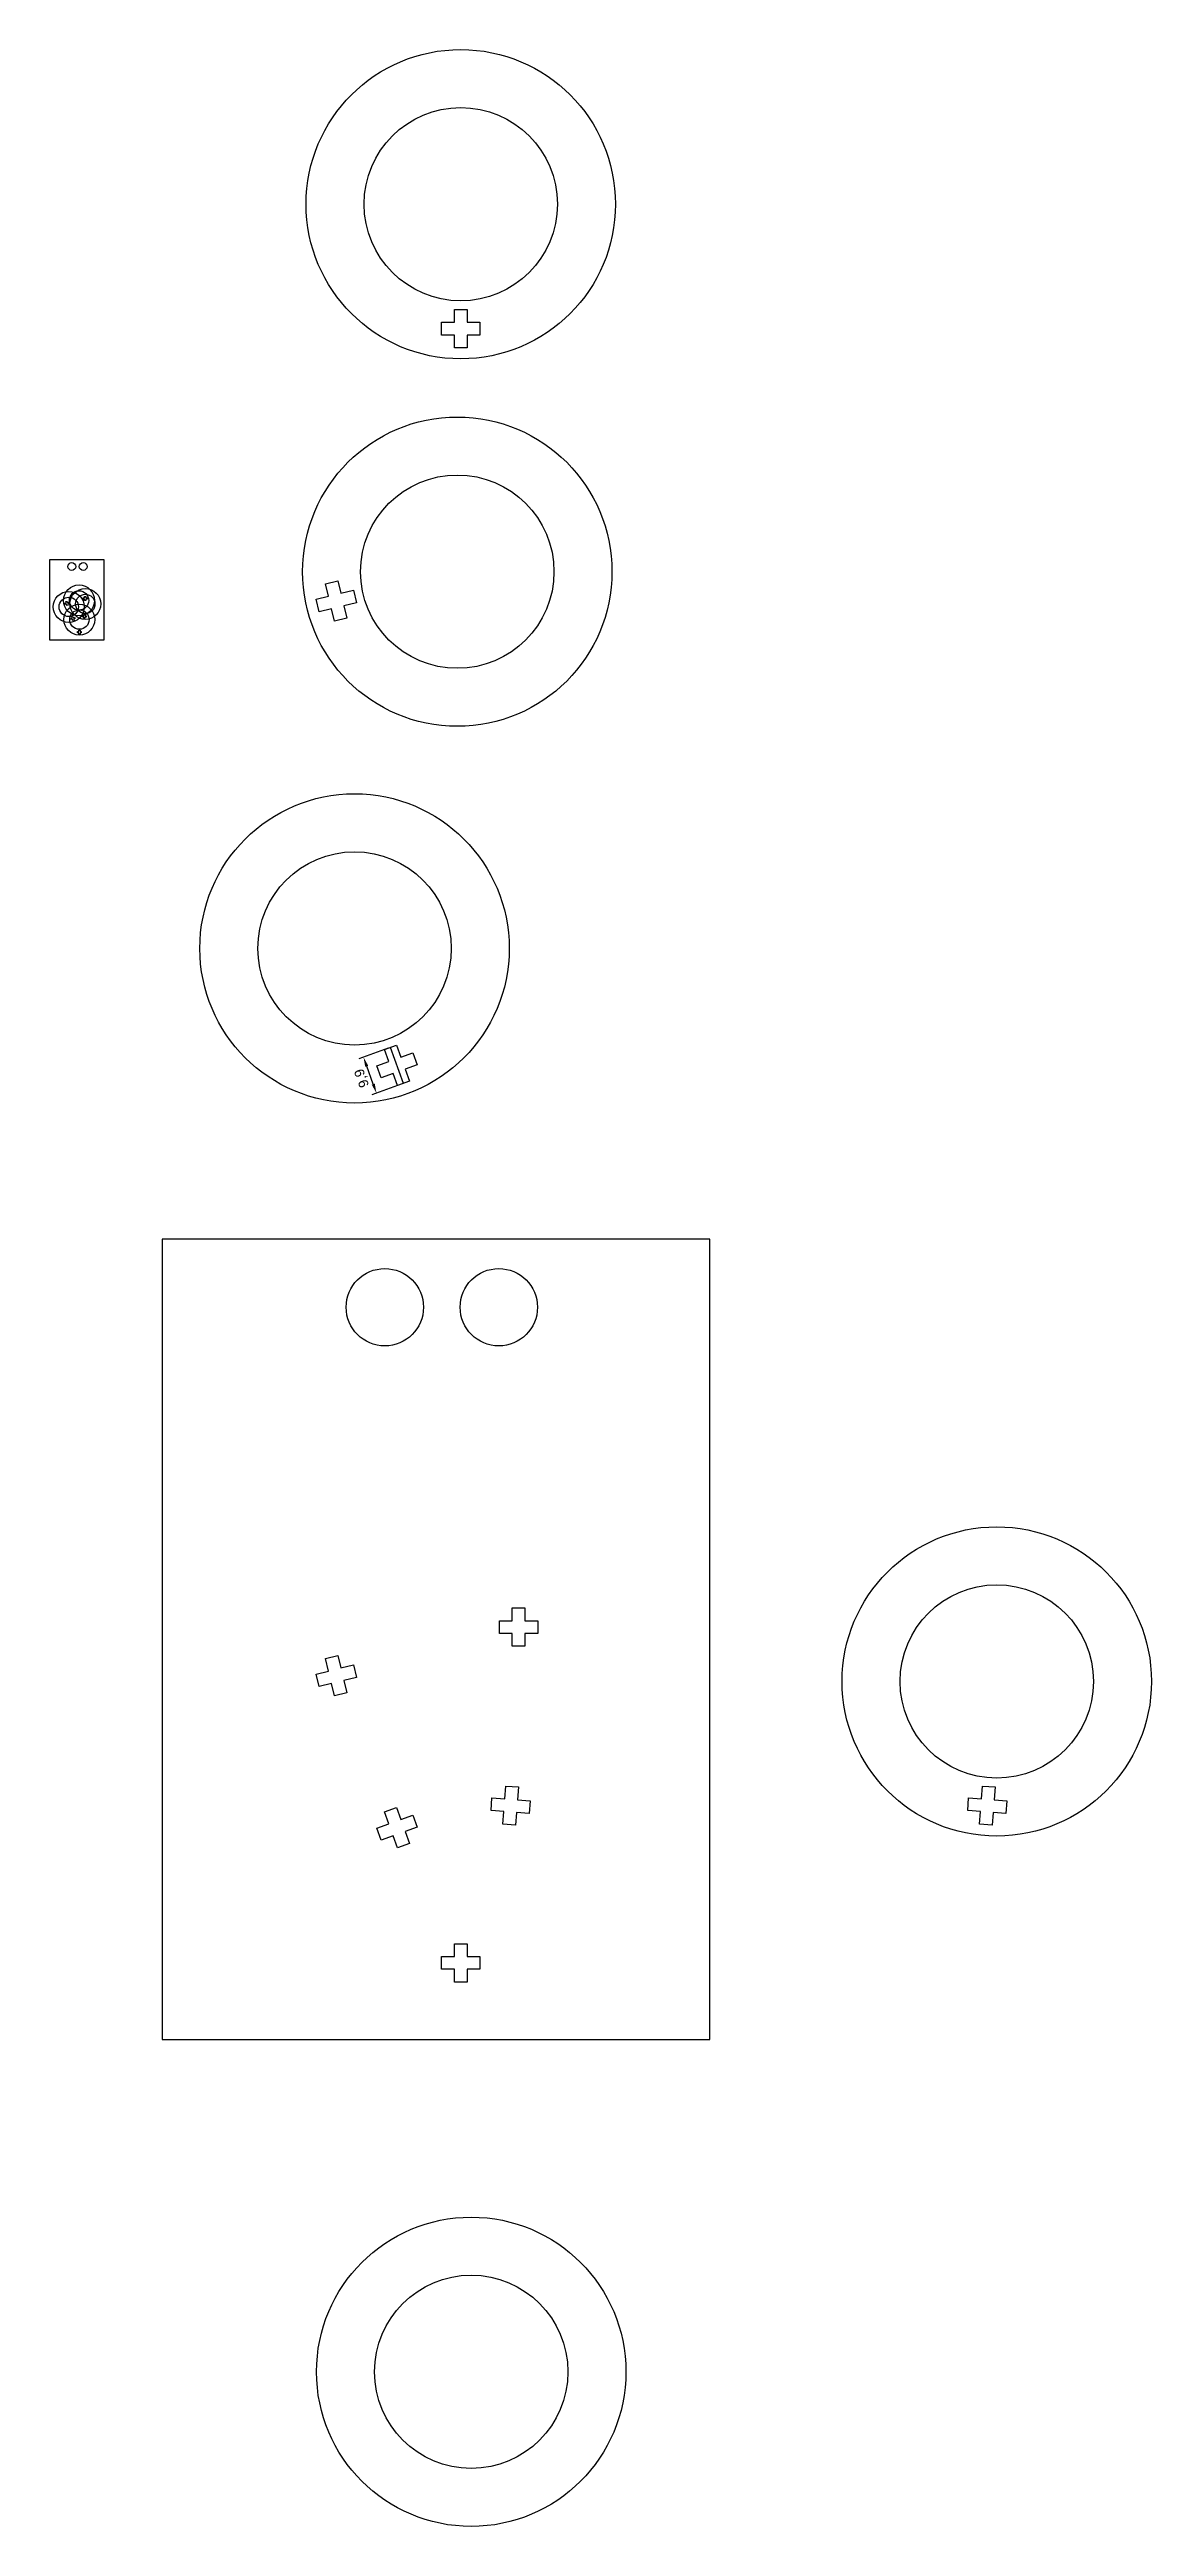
# Model space of a CAD drawing. Header units: centimetres. Extents: x -123 to 1233, y -758 to 1627.
# Drawn here: x 140 to 425, y -758 to -117 of the extents above; entities that cross this region are included whole.
import ezdxf

# ---------------------------------------------------------------- set-up
doc = ezdxf.new("R2010")
doc.units = ezdxf.units.CM
doc.styles.get("Standard").update_dxf_attribs({"font": 'arial.ttf'})
doc.dimstyles.new('ISO-25', dxfattribs={"dimtxt": 2.5, "dimasz": 2.5, "dimexe": 1.25, "dimexo": 0.625, "dimtad": 1, "dimtxsty": 'Standard', "dimcen": 2.5, "dimadec": 0, "dimazin": 0, "dimtfac": 1, "dimtmove": 0, "dimatfit": 3, "dimfxl": 1, "dimarcsym": 0})

msp = doc.modelspace()

# ---------------------------------------------------------------- blocks, each defined once
blk = doc.blocks.new('*D2')
at = {"color": 0, "lineweight": -2, "transparency": 16777216}
for p, q in [((227.98, -375.4), (220.41, -378.15)), ((224.11, -384.68), (222.44, -380.07)), ((231.35, -384.71), (223.79, -387.46))]:
    blk.add_line(p, q, dxfattribs=at)
at = {"color": 0, "transparency": 16777216}
for points in [[(222.05, -380.21), (222.83, -379.93), (221.59, -377.72)], [(223.72, -384.82), (224.5, -384.54), (224.96, -387.03)]]:
    blk.add_solid(points, dxfattribs=at)
at = {"layer": 'Defpoints', "color": 0, "transparency": 16777216}
for p in [(221.59, -377.72), (228.57, -375.19, 150), (231.94, -384.5, 150)]:
    blk.add_point(p, dxfattribs=at)
at = {"color": 0, "transparency": 16777216, "insert": (221.28, -383.1), "char_height": 2.5, "attachment_point": 5, "rotation": 109.92911}
blk.add_mtext('9,9', dxfattribs=at)

# ---------------------------------------------------------------- dimensions: what is measured, and where the dimension line sits
dim = msp.add_aligned_dim(p1=(231.942, -384.499, 150), p2=(228.568, -375.192, 150), distance=7.423, dimstyle='ISO-25')
dim.commit()
dim.dimension.update_dxf_attribs({"geometry": '*D2', "text_midpoint": (221.276, -383.101)})

# ---------------------------------------------------------------- linework, layer by layer
at = {"color": 141, "true_color": 0xadddf7}
for p, q in [((245.099, -187.625, 50), (245.099, -184.325, 50)), ((245.099, -184.325, 50), (248.399, -184.325, 50)), ((248.399, -184.325, 50), (248.399, -187.625, 50)), ((241.799, -190.925, 50), (241.799, -187.625, 50)), ((241.799, -187.625, 50), (245.099, -187.625, 50)), ((245.099, -190.925, 50), (241.799, -190.925, 50)), ((245.099, -194.225, 50), (245.099, -190.925, 50)), ((248.399, -187.625, 50), (251.699, -187.625, 50)), ((251.699, -190.925, 50), (248.399, -190.925, 50)), ((248.399, -190.925, 50), (248.399, -194.225, 50)), ((251.699, -187.625, 50), (251.699, -190.925, 50)), ((248.399, -194.225, 50), (245.099, -194.225, 50)), ((211.79, -255.287, 220), (214.997, -254.511, 220)), ((212.567, -258.495, 220), (211.79, -255.287, 220)), ((214.997, -254.511, 220), (215.774, -257.718, 220)), ((209.359, -259.272, 220), (212.567, -258.495, 220)), ((210.136, -262.479, 220), (209.359, -259.272, 220)), ((213.343, -261.702, 220), (210.136, -262.479, 220)), ((214.12, -264.909, 220), (213.343, -261.702, 220)), ((215.774, -257.718, 220), (218.981, -256.941, 220)), ((219.758, -260.148, 220), (216.551, -260.925, 220)), ((216.551, -260.925, 220), (217.327, -264.132, 220)), ((218.981, -256.941, 220), (219.758, -260.148, 220)), ((217.327, -264.132, 220), (214.12, -264.909, 220)), ((227.017, -375.754, 150), (230.119, -374.629, 150)), ((228.141, -378.856, 150), (227.017, -375.754, 150)), ((230.119, -374.629, 150), (231.244, -377.732, 150)), ((231.244, -377.732, 150), (234.346, -376.607, 150)), ((234.346, -376.607, 150), (235.471, -379.709, 150)), ((225.039, -379.981, 150), (228.141, -378.856, 150)), ((226.164, -383.084, 150), (225.039, -379.981, 150)), ((229.266, -381.959, 150), (226.164, -383.084, 150)), ((230.391, -385.061, 150), (229.266, -381.959, 150)), ((233.493, -383.936, 150), (230.391, -385.061, 150)), ((235.471, -379.709, 150), (232.369, -380.834, 150)), ((232.369, -380.834, 150), (233.493, -383.936, 150)), ((256.747, -526.773), (256.747, -523.473)), ((256.747, -523.473), (260.047, -523.473)), ((260.047, -523.473), (260.047, -520.173)), ((260.047, -520.173), (263.347, -520.173)), ((263.347, -520.173), (263.347, -523.473)), ((263.347, -523.473), (266.647, -523.473)), ((266.647, -523.473), (266.647, -526.773)), ((260.047, -526.773), (256.747, -526.773)), ((260.047, -530.073), (260.047, -526.773)), ((263.347, -530.073), (260.047, -530.073)), ((266.647, -526.773), (263.347, -526.773)), ((263.347, -526.773), (263.347, -530.073)), ((209.359, -537.258), (212.567, -536.481)), ((210.136, -540.465), (209.359, -537.258)), ((211.79, -533.274), (214.997, -532.497)), ((212.567, -536.481), (211.79, -533.274)), ((214.997, -532.497), (215.774, -535.704)), ((215.774, -535.704), (218.981, -534.927)), ((219.758, -538.134), (216.551, -538.911)), ((218.981, -534.927), (219.758, -538.134)), ((213.343, -539.688), (210.136, -540.465)), ((214.12, -542.895), (213.343, -539.688)), ((217.327, -542.119), (214.12, -542.895)), ((216.551, -538.911), (217.327, -542.119)), ((254.568, -572.557), (254.82, -569.267)), ((254.82, -569.267), (258.11, -569.519)), ((258.11, -569.519), (258.363, -566.229)), ((258.363, -566.229), (261.653, -566.481)), ((261.653, -566.481), (261.401, -569.771)), ((261.401, -569.771), (264.691, -570.024)), ((264.691, -570.024), (264.439, -573.314)), ((377.837, -572.557, 90), (378.089, -569.267, 90)), ((378.089, -569.267, 90), (381.38, -569.519, 90)), ((381.38, -569.519, 90), (381.632, -566.229, 90)), ((381.632, -566.229, 90), (384.923, -566.481, 90)), ((384.923, -566.481, 90), (384.67, -569.771, 90)), ((384.67, -569.771, 90), (387.96, -570.024, 90)), ((387.96, -570.024, 90), (387.708, -573.314, 90)), ((225.039, -577.176), (228.141, -576.051)), ((227.017, -572.949), (230.119, -571.824)), ((228.141, -576.051), (227.017, -572.949)), ((230.119, -571.824), (231.244, -574.926)), ((231.244, -574.926), (234.346, -573.801)), ((234.346, -573.801), (235.471, -576.904)), ((257.858, -572.809), (254.568, -572.557)), ((257.605, -576.1), (257.858, -572.809)), ((260.896, -576.352), (257.605, -576.1)), ((261.148, -573.062), (260.896, -576.352)), ((264.439, -573.314), (261.148, -573.062)), ((381.127, -572.809, 90), (377.837, -572.557, 90)), ((380.875, -576.1, 90), (381.127, -572.809, 90)), ((384.165, -576.352, 90), (380.875, -576.1, 90)), ((384.418, -573.062, 90), (384.165, -576.352, 90)), ((387.708, -573.314, 90), (384.418, -573.062, 90)), ((226.164, -580.278), (225.039, -577.176)), ((229.266, -579.153), (226.164, -580.278)), ((230.391, -582.256), (229.266, -579.153)), ((233.493, -581.131), (230.391, -582.256)), ((235.471, -576.904), (232.369, -578.028)), ((232.369, -578.028), (233.493, -581.131)), ((245.099, -610.345), (245.099, -607.045)), ((245.099, -607.045), (248.399, -607.045)), ((248.399, -607.045), (248.399, -610.345)), ((241.799, -613.645), (241.799, -610.345)), ((241.799, -610.345), (245.099, -610.345)), ((245.099, -613.645), (241.799, -613.645)), ((245.099, -616.945), (245.099, -613.645)), ((248.399, -610.345), (251.699, -610.345)), ((251.699, -613.645), (248.399, -613.645)), ((248.399, -613.645), (248.399, -616.945)), ((251.699, -610.345), (251.699, -613.645)), ((248.399, -616.945), (245.099, -616.945))]:
    msp.add_line(p, q, dxfattribs=at)
for p, q in [((144.386, -260.284, -15), (144.707, -260.206, -15)), ((144.386, -260.284, 7), (144.707, -260.206, 7)), ((144.386, -260.284, -15), (144.707, -260.206, -15)), ((144.464, -260.605, -15), (144.386, -260.284, -15)), ((144.464, -260.605, 7), (144.386, -260.284, 7)), ((144.464, -260.605, -15), (144.386, -260.284, -15)), ((144.785, -260.527, -15), (144.464, -260.605, -15)), ((144.785, -260.527, 7), (144.464, -260.605, 7)), ((144.785, -260.527, -15), (144.464, -260.605, -15)), ((144.629, -259.886, -15), (144.95, -259.808, -15)), ((144.629, -259.886, 7), (144.95, -259.808, 7)), ((144.629, -259.886, -15), (144.95, -259.808, -15)), ((144.707, -260.206, -15), (144.629, -259.886, -15)), ((144.707, -260.206, 7), (144.629, -259.886, 7)), ((144.707, -260.206, -15), (144.629, -259.886, -15)), ((144.862, -260.848, -15), (144.785, -260.527, -15)), ((144.862, -260.848, 7), (144.785, -260.527, 7)), ((144.862, -260.848, -15), (144.785, -260.527, -15)), ((145.183, -260.77, -15), (144.862, -260.848, -15)), ((145.183, -260.77, 7), (144.862, -260.848, 7)), ((145.183, -260.77, -15), (144.862, -260.848, -15)), ((144.95, -259.808, -15), (145.028, -260.129, -15)), ((144.95, -259.808, 7), (145.028, -260.129, 7)), ((144.95, -259.808, -15), (145.028, -260.129, -15)), ((145.028, -260.129, -15), (145.348, -260.051, -15)), ((145.028, -260.129, 7), (145.348, -260.051, 7)), ((145.028, -260.129, -15), (145.348, -260.051, -15)), ((145.426, -260.372, -15), (145.105, -260.449, -15)), ((145.426, -260.372, 7), (145.105, -260.449, 7)), ((145.426, -260.372, -15), (145.105, -260.449, -15)), ((145.105, -260.449, -15), (145.183, -260.77, -15)), ((145.105, -260.449, 7), (145.183, -260.77, 7)), ((145.105, -260.449, -15), (145.183, -260.77, -15)), ((145.348, -260.051, -15), (145.426, -260.372, -15)), ((145.348, -260.051, 7), (145.426, -260.372, 7)), ((145.348, -260.051, -15), (145.426, -260.372, -15)), ((149.125, -259.236, -15), (149.125, -258.906, -15)), ((149.125, -258.906, -15), (149.455, -258.906, -15)), ((149.125, -259.236, -15), (149.125, -258.906, -15)), ((149.125, -258.906, -15), (149.455, -258.906, -15)), ((149.455, -259.236, -15), (149.125, -259.236, -15)), ((149.455, -259.236, -15), (149.125, -259.236, -15)), ((149.455, -258.906, -15), (149.455, -258.576, -15)), ((149.455, -258.576, -15), (149.785, -258.576, -15)), ((149.455, -258.906, -15), (149.455, -258.576, -15)), ((149.455, -258.576, -15), (149.785, -258.576, -15)), ((149.455, -259.566, -15), (149.455, -259.236, -15)), ((149.455, -259.566, -15), (149.455, -259.236, -15)), ((149.785, -259.566, -15), (149.455, -259.566, -15)), ((149.785, -259.566, -15), (149.455, -259.566, -15)), ((149.785, -258.576, -15), (149.785, -258.906, -15)), ((149.785, -258.576, -15), (149.785, -258.906, -15)), ((149.785, -258.906, -15), (150.115, -258.906, -15)), ((149.785, -258.906, -15), (150.115, -258.906, -15)), ((150.115, -259.236, -15), (149.785, -259.236, -15)), ((149.785, -259.236, -15), (149.785, -259.566, -15)), ((150.115, -259.236, -15), (149.785, -259.236, -15)), ((149.785, -259.236, -15), (149.785, -259.566, -15)), ((150.115, -258.906, -15), (150.115, -259.236, -15)), ((150.115, -258.906, -15), (150.115, -259.236, -15)), ((145.954, -264.276, -15), (146.264, -264.163, -15)), ((145.954, -264.276), (146.264, -264.163)), ((145.954, -264.276, -15), (146.264, -264.163, -15)), ((146.067, -264.586, -15), (145.954, -264.276, -15)), ((146.067, -264.586), (145.954, -264.276)), ((146.067, -264.586, -15), (145.954, -264.276, -15)), ((146.377, -264.474, -15), (146.067, -264.586, -15)), ((146.377, -264.474), (146.067, -264.586)), ((146.377, -264.474, -15), (146.067, -264.586, -15)), ((146.152, -263.853, -15), (146.462, -263.741, -15)), ((146.152, -263.853), (146.462, -263.741)), ((146.152, -263.853, -15), (146.462, -263.741, -15)), ((146.264, -264.163, -15), (146.152, -263.853, -15)), ((146.264, -264.163), (146.152, -263.853)), ((146.264, -264.163, -15), (146.152, -263.853, -15)), ((146.489, -264.784, -15), (146.377, -264.474, -15)), ((146.489, -264.784), (146.377, -264.474)), ((146.489, -264.784, -15), (146.377, -264.474, -15)), ((146.462, -263.741, -15), (146.575, -264.051, -15)), ((146.462, -263.741), (146.575, -264.051)), ((146.462, -263.741, -15), (146.575, -264.051, -15)), ((146.8, -264.671, -15), (146.489, -264.784, -15)), ((146.8, -264.671), (146.489, -264.784)), ((146.8, -264.671, -15), (146.489, -264.784, -15)), ((146.575, -264.051, -15), (146.885, -263.938, -15)), ((146.575, -264.051), (146.885, -263.938)), ((146.575, -264.051, -15), (146.885, -263.938, -15)), ((146.997, -264.249, -15), (146.687, -264.361, -15)), ((146.997, -264.249), (146.687, -264.361)), ((146.997, -264.249, -15), (146.687, -264.361, -15)), ((146.687, -264.361, -15), (146.8, -264.671, -15)), ((146.687, -264.361), (146.8, -264.671)), ((146.687, -264.361, -15), (146.8, -264.671, -15)), ((146.885, -263.938, -15), (146.997, -264.249, -15)), ((146.885, -263.938), (146.997, -264.249)), ((146.885, -263.938, -15), (146.997, -264.249, -15)), ((147.63, -267.923, -15), (147.63, -267.593, -15)), ((147.63, -267.593, -15), (147.96, -267.593, -15)), ((147.63, -267.923, -10), (147.63, -267.593, -10)), ((147.63, -267.593, -10), (147.96, -267.593, -10)), ((147.63, -267.923, -15), (147.63, -267.593, -15)), ((147.63, -267.593, -15), (147.96, -267.593, -15)), ((147.96, -267.923, -15), (147.63, -267.923, -15)), ((147.96, -267.923, -10), (147.63, -267.923, -10)), ((147.96, -267.923, -15), (147.63, -267.923, -15)), ((147.96, -267.593, -15), (147.96, -267.263, -15)), ((147.96, -267.263, -15), (148.29, -267.263, -15)), ((147.96, -267.593, -10), (147.96, -267.263, -10)), ((147.96, -267.263, -10), (148.29, -267.263, -10)), ((147.96, -267.593, -15), (147.96, -267.263, -15)), ((147.96, -267.263, -15), (148.29, -267.263, -15)), ((147.96, -268.253, -15), (147.96, -267.923, -15)), ((147.96, -268.253, -10), (147.96, -267.923, -10)), ((147.96, -268.253, -15), (147.96, -267.923, -15)), ((148.29, -268.253, -15), (147.96, -268.253, -15)), ((148.29, -268.253, -10), (147.96, -268.253, -10)), ((148.29, -268.253, -15), (147.96, -268.253, -15)), ((148.29, -267.263, -15), (148.29, -267.593, -15)), ((148.29, -267.263, -10), (148.29, -267.593, -10)), ((148.29, -267.263, -15), (148.29, -267.593, -15)), ((148.29, -267.593, -15), (148.62, -267.593, -15)), ((148.29, -267.593, -10), (148.62, -267.593, -10)), ((148.29, -267.593, -15), (148.62, -267.593, -15)), ((148.62, -267.923, -15), (148.29, -267.923, -15)), ((148.29, -267.923, -15), (148.29, -268.253, -15)), ((148.62, -267.923, -10), (148.29, -267.923, -10)), ((148.29, -267.923, -10), (148.29, -268.253, -10)), ((148.62, -267.923, -15), (148.29, -267.923, -15)), ((148.29, -267.923, -15), (148.29, -268.253, -15)), ((148.62, -267.593, -15), (148.62, -267.923, -15)), ((148.62, -267.593, -10), (148.62, -267.923, -10)), ((148.62, -267.593, -15), (148.62, -267.923, -15)), ((148.907, -263.814, -15), (148.932, -263.485, -15)), ((148.907, -263.814, -6), (148.932, -263.485, -6)), ((148.907, -263.814, -15), (148.932, -263.485, -15)), ((149.236, -263.839, -15), (148.907, -263.814, -15)), ((149.236, -263.839, -6), (148.907, -263.814, -6)), ((149.236, -263.839, -15), (148.907, -263.814, -15)), ((148.932, -263.485, -15), (149.261, -263.51, -15)), ((148.932, -263.485, -6), (149.261, -263.51, -6)), ((148.932, -263.485, -15), (149.261, -263.51, -15)), ((149.211, -264.168, -15), (149.236, -263.839, -15)), ((149.211, -264.168, -6), (149.236, -263.839, -6)), ((149.211, -264.168, -15), (149.236, -263.839, -15)), ((149.54, -264.193, -15), (149.211, -264.168, -15)), ((149.54, -264.193, -6), (149.211, -264.168, -6)), ((149.54, -264.193, -15), (149.211, -264.168, -15)), ((149.261, -263.51, -15), (149.287, -263.181, -15)), ((149.261, -263.51, -6), (149.287, -263.181, -6)), ((149.261, -263.51, -15), (149.287, -263.181, -15)), ((149.287, -263.181, -15), (149.616, -263.206, -15)), ((149.287, -263.181, -6), (149.616, -263.206, -6)), ((149.287, -263.181, -15), (149.616, -263.206, -15)), ((149.565, -263.864, -15), (149.54, -264.193, -15)), ((149.565, -263.864, -6), (149.54, -264.193, -6)), ((149.565, -263.864, -15), (149.54, -264.193, -15)), ((149.894, -263.89, -15), (149.565, -263.864, -15)), ((149.894, -263.89, -6), (149.565, -263.864, -6)), ((149.894, -263.89, -15), (149.565, -263.864, -15)), ((149.616, -263.206, -15), (149.59, -263.535, -15)), ((149.616, -263.206, -6), (149.59, -263.535, -6)), ((149.616, -263.206, -15), (149.59, -263.535, -15)), ((149.59, -263.535, -15), (149.919, -263.561, -15)), ((149.59, -263.535, -6), (149.919, -263.561, -6)), ((149.59, -263.535, -15), (149.919, -263.561, -15)), ((149.919, -263.561, -15), (149.894, -263.89, -15)), ((149.919, -263.561, -6), (149.894, -263.89, -6)), ((149.919, -263.561, -15), (149.894, -263.89, -15)), ((231.942, -384.499, 150), (228.568, -375.192, 150))]:
    msp.add_line(p, q)
at = {"elevation": -15}
msp.add_lwpolyline([(140.407, -249.033), (140.407, -269.741), (154.566, -269.741), (154.566, -249.033)], close=True, dxfattribs=at)
msp.add_lwpolyline([(169.565, -424.745), (169.565, -631.83), (311.157, -631.83), (311.157, -424.745)], close=True)
for centre, radius in [((246.749, -157.075, 50), 40), ((245.854, -252.13, 220), 40), ((146.161, -250.797, -15), 1), ((149.109, -250.797, -15), 1), ((148.036, -259.57, 7), 4), ((145.378, -261.235), 4), ((145.378, -261.235), 2.5), ((148.125, -264.538, -10), 4), ((148.036, -259.57, 7), 2.5), ((148.125, -264.538, -10), 2.5), ((149.66, -260.477, -6), 4), ((149.66, -260.477, -6), 2.5), ((219.279, -349.574, 150), 40), ((385.362, -539.185, 90), 40), ((249.451, -717.754, 150), 40)]:
    msp.add_circle(centre, radius)
at = {"color": 141, "true_color": 0xadddf7}
for centre, radius in [((246.749, -157.075, 50), 25), ((245.854, -252.13, 220), 25), ((219.279, -349.574, 150), 25), ((227.108, -442.392), 10), ((256.588, -442.392), 10), ((385.362, -539.185, 90), 25), ((249.451, -717.754, 150), 25)]:
    msp.add_circle(centre, radius, dxfattribs=at)

msp.set_redraw_order([(e.dxf.handle, doc.entitydb.next_handle()) for e in msp.query("TEXT MTEXT ATTDEF DIMENSION ARC_DIMENSION")])  # texts and dimensions are drawn at this point

doc.saveas('drawing.dxf')
